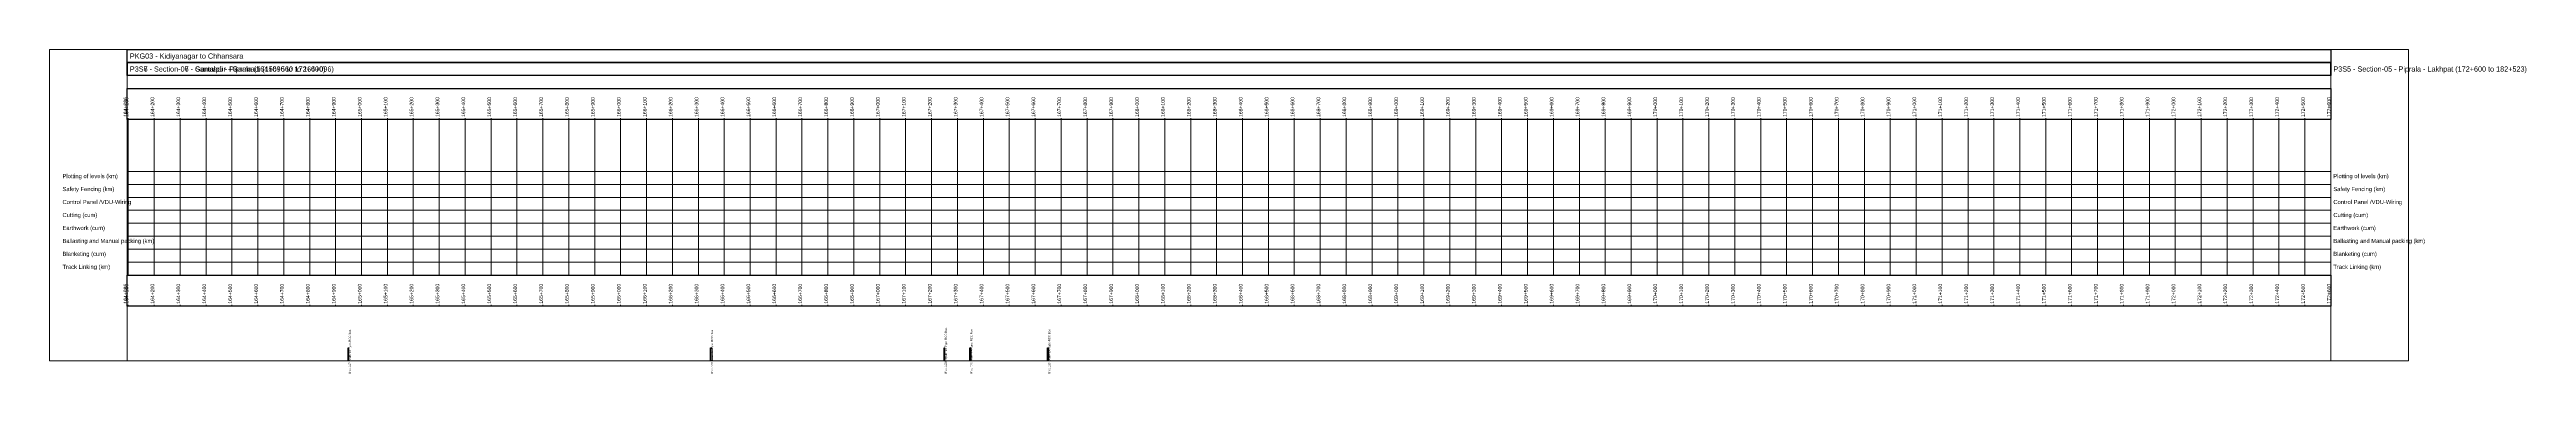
# Model space of a CAD drawing. Extents: x 163796 to 173355, y 3751 to 5000.
import ezdxf

# ---------------------------------------------------------------- set-up
doc = ezdxf.new("R2010")
doc.units = 0
doc.linetypes.add('Dashed', pattern=[0])
for name, color, linetype in [('Activity Lines', 7, 'Continuous'), ('Activity Names', 7, 'Continuous'), ('Block', 7, 'Continuous'), ('Chainage Text', 7, 'Continuous'), ('Entity', 7, 'Continuous'), ('Markers-One', 7, 'Continuous'), ('Outer Box', 7, 'Continuous'), ('Package', 7, 'Continuous'), ('Section', 7, 'Continuous'), ('Vertical Chainage Lines', 7, 'Continuous')]:
    doc.layers.add(name, color=color, linetype=linetype)
doc.styles.add('True type font', font='Arial.ttf')

msp = doc.modelspace()

# ---------------------------------------------------------------- linework, layer by layer
at = {"layer": 'Activity Lines', "color": 230, "linetype": 'Dashed', "lineweight": 15, "true_color": 0xff0080}
msp.add_polyline3d([(164096, 4530, 0), (172600, 4530, 0)], dxfattribs=at)
at = {"layer": 'Activity Lines', "color": 34, "linetype": 'Dashed', "lineweight": 15, "true_color": 0x008000}
msp.add_polyline3d([(164096, 4480, 0), (172600, 4480, 0)], dxfattribs=at)
at = {"layer": 'Activity Lines', "color": 62, "linetype": 'Dashed', "lineweight": 15, "true_color": 0x8080c0}
msp.add_polyline3d([(164096, 4430, 0), (172600, 4430, 0)], dxfattribs=at)
at = {"layer": 'Activity Lines', "color": 2, "linetype": 'Dashed', "lineweight": 15, "true_color": 0xfffb00}
msp.add_polyline3d([(164096, 4380, 0), (172600, 4380, 0)], dxfattribs=at)
at = {"layer": 'Activity Lines', "color": 54, "linetype": 'Dashed', "lineweight": 15, "true_color": 0x3884a3}
msp.add_polyline3d([(164096, 4330, 0), (172600, 4330, 0)], dxfattribs=at)
at = {"layer": 'Activity Lines', "color": 145, "linetype": 'Dashed', "lineweight": 15, "true_color": 0xff2600}
msp.add_polyline3d([(164096, 4280, 0), (172600, 4280, 0)], dxfattribs=at)
at = {"layer": 'Activity Lines', "color": 171, "linetype": 'Dashed', "lineweight": 15, "true_color": 0xff40ff}
msp.add_polyline3d([(164096, 4230, 0), (172600, 4230, 0)], dxfattribs=at)
at = {"layer": 'Activity Lines', "color": 250, "linetype": 'Dashed', "lineweight": 15, "true_color": 0x000000}
msp.add_polyline3d([(164096, 4180, 0), (172600, 4180, 0)], dxfattribs=at)
at = {"layer": 'Block', "color": 9, "linetype": 'Dashed', "lineweight": 0}
for points in [[(164096, 5000, 0), (164096, 3800, 0)], [(172600, 5000, 0), (172600, 3800, 0)]]:
    msp.add_polyline3d(points, dxfattribs=at)
at = {"layer": 'Entity', "color": 9, "lineweight": 25}
for points in [[(164949, 3850, 0), (164950, 3850, 0), (164950, 3800, 0), (164949, 3800, 0)], [(166347, 3850, 0), (166352, 3850, 0), (166352, 3800, 0), (166347, 3800, 0)], [(167249, 3850, 0), (167250, 3850, 0), (167250, 3800, 0), (167249, 3800, 0)], [(167348, 3850, 0), (167351, 3850, 0), (167351, 3800, 0), (167348, 3800, 0)], [(167648, 3850, 0), (167651, 3850, 0), (167651, 3800, 0), (167648, 3800, 0)]]:
    msp.add_polyline3d(points, close=True, dxfattribs=at)
at = {"layer": 'Markers-One', "color": 41, "linetype": 'Dashed', "lineweight": 0, "true_color": 0xe0e0e0}
for points in [[(164096, 4730, 0), (164096, 4735, 0)], [(164100, 4730, 0), (164100, 4735, 0)], [(164200, 4730, 0), (164200, 4735, 0)], [(164300, 4730, 0), (164300, 4735, 0)], [(164400, 4730, 0), (164400, 4735, 0)], [(164500, 4730, 0), (164500, 4735, 0)], [(164600, 4730, 0), (164600, 4735, 0)], [(164700, 4730, 0), (164700, 4735, 0)], [(164800, 4730, 0), (164800, 4735, 0)], [(164900, 4730, 0), (164900, 4735, 0)], [(165000, 4730, 0), (165000, 4735, 0)], [(165100, 4730, 0), (165100, 4735, 0)], [(165200, 4730, 0), (165200, 4735, 0)], [(165300, 4730, 0), (165300, 4735, 0)], [(165400, 4730, 0), (165400, 4735, 0)], [(165500, 4730, 0), (165500, 4735, 0)], [(165600, 4730, 0), (165600, 4735, 0)], [(165700, 4730, 0), (165700, 4735, 0)], [(165800, 4730, 0), (165800, 4735, 0)], [(165900, 4730, 0), (165900, 4735, 0)], [(166000, 4730, 0), (166000, 4735, 0)], [(166100, 4730, 0), (166100, 4735, 0)], [(166200, 4730, 0), (166200, 4735, 0)], [(166300, 4730, 0), (166300, 4735, 0)], [(166400, 4730, 0), (166400, 4735, 0)], [(166500, 4730, 0), (166500, 4735, 0)], [(166600, 4730, 0), (166600, 4735, 0)], [(166700, 4730, 0), (166700, 4735, 0)], [(166800, 4730, 0), (166800, 4735, 0)], [(166900, 4730, 0), (166900, 4735, 0)], [(167000, 4730, 0), (167000, 4735, 0)], [(167100, 4730, 0), (167100, 4735, 0)], [(167200, 4730, 0), (167200, 4735, 0)], [(167300, 4730, 0), (167300, 4735, 0)], [(167400, 4730, 0), (167400, 4735, 0)], [(167500, 4730, 0), (167500, 4735, 0)], [(167600, 4730, 0), (167600, 4735, 0)], [(167700, 4730, 0), (167700, 4735, 0)], [(167800, 4730, 0), (167800, 4735, 0)], [(167900, 4730, 0), (167900, 4735, 0)], [(168000, 4730, 0), (168000, 4735, 0)], [(168100, 4730, 0), (168100, 4735, 0)], [(168200, 4730, 0), (168200, 4735, 0)], [(168300, 4730, 0), (168300, 4735, 0)], [(168400, 4730, 0), (168400, 4735, 0)], [(168500, 4730, 0), (168500, 4735, 0)], [(168600, 4730, 0), (168600, 4735, 0)], [(168700, 4730, 0), (168700, 4735, 0)], [(168800, 4730, 0), (168800, 4735, 0)], [(168900, 4730, 0), (168900, 4735, 0)], [(169000, 4730, 0), (169000, 4735, 0)], [(169100, 4730, 0), (169100, 4735, 0)], [(169200, 4730, 0), (169200, 4735, 0)], [(169300, 4730, 0), (169300, 4735, 0)], [(169400, 4730, 0), (169400, 4735, 0)], [(169500, 4730, 0), (169500, 4735, 0)], [(169600, 4730, 0), (169600, 4735, 0)], [(169700, 4730, 0), (169700, 4735, 0)], [(169800, 4730, 0), (169800, 4735, 0)], [(169900, 4730, 0), (169900, 4735, 0)], [(170000, 4730, 0), (170000, 4735, 0)], [(170100, 4730, 0), (170100, 4735, 0)], [(170200, 4730, 0), (170200, 4735, 0)], [(170300, 4730, 0), (170300, 4735, 0)], [(170400, 4730, 0), (170400, 4735, 0)], [(170500, 4730, 0), (170500, 4735, 0)], [(170600, 4730, 0), (170600, 4735, 0)], [(170700, 4730, 0), (170700, 4735, 0)], [(170800, 4730, 0), (170800, 4735, 0)], [(170900, 4730, 0), (170900, 4735, 0)], [(171000, 4730, 0), (171000, 4735, 0)], [(171100, 4730, 0), (171100, 4735, 0)], [(171200, 4730, 0), (171200, 4735, 0)], [(171300, 4730, 0), (171300, 4735, 0)], [(171400, 4730, 0), (171400, 4735, 0)], [(171500, 4730, 0), (171500, 4735, 0)], [(171600, 4730, 0), (171600, 4735, 0)], [(171700, 4730, 0), (171700, 4735, 0)], [(171800, 4730, 0), (171800, 4735, 0)], [(171900, 4730, 0), (171900, 4735, 0)], [(172000, 4730, 0), (172000, 4735, 0)], [(172100, 4730, 0), (172100, 4735, 0)], [(172200, 4730, 0), (172200, 4735, 0)], [(172300, 4730, 0), (172300, 4735, 0)], [(172400, 4730, 0), (172400, 4735, 0)], [(172500, 4730, 0), (172500, 4735, 0)], [(172600, 4730, 0), (172600, 4735, 0)], [(172600, 4730, 0), (172600, 4735, 0)], [(164096, 4010, 0), (164096, 4015, 0)], [(164100, 4010, 0), (164100, 4015, 0)], [(164200, 4010, 0), (164200, 4015, 0)], [(164300, 4010, 0), (164300, 4015, 0)], [(164400, 4010, 0), (164400, 4015, 0)], [(164500, 4010, 0), (164500, 4015, 0)], [(164600, 4010, 0), (164600, 4015, 0)], [(164700, 4010, 0), (164700, 4015, 0)], [(164800, 4010, 0), (164800, 4015, 0)], [(164900, 4010, 0), (164900, 4015, 0)], [(165000, 4010, 0), (165000, 4015, 0)], [(165100, 4010, 0), (165100, 4015, 0)], [(165200, 4010, 0), (165200, 4015, 0)], [(165300, 4010, 0), (165300, 4015, 0)], [(165400, 4010, 0), (165400, 4015, 0)], [(165500, 4010, 0), (165500, 4015, 0)], [(165600, 4010, 0), (165600, 4015, 0)], [(165700, 4010, 0), (165700, 4015, 0)], [(165800, 4010, 0), (165800, 4015, 0)], [(165900, 4010, 0), (165900, 4015, 0)], [(166000, 4010, 0), (166000, 4015, 0)], [(166100, 4010, 0), (166100, 4015, 0)], [(166200, 4010, 0), (166200, 4015, 0)], [(166300, 4010, 0), (166300, 4015, 0)], [(166400, 4010, 0), (166400, 4015, 0)], [(166500, 4010, 0), (166500, 4015, 0)], [(166600, 4010, 0), (166600, 4015, 0)], [(166700, 4010, 0), (166700, 4015, 0)], [(166800, 4010, 0), (166800, 4015, 0)], [(166900, 4010, 0), (166900, 4015, 0)], [(167000, 4010, 0), (167000, 4015, 0)], [(167100, 4010, 0), (167100, 4015, 0)], [(167200, 4010, 0), (167200, 4015, 0)], [(167300, 4010, 0), (167300, 4015, 0)], [(167400, 4010, 0), (167400, 4015, 0)], [(167500, 4010, 0), (167500, 4015, 0)], [(167600, 4010, 0), (167600, 4015, 0)], [(167700, 4010, 0), (167700, 4015, 0)], [(167800, 4010, 0), (167800, 4015, 0)], [(167900, 4010, 0), (167900, 4015, 0)], [(168000, 4010, 0), (168000, 4015, 0)], [(168100, 4010, 0), (168100, 4015, 0)], [(168200, 4010, 0), (168200, 4015, 0)], [(168300, 4010, 0), (168300, 4015, 0)], [(168400, 4010, 0), (168400, 4015, 0)], [(168500, 4010, 0), (168500, 4015, 0)], [(168600, 4010, 0), (168600, 4015, 0)], [(168700, 4010, 0), (168700, 4015, 0)], [(168800, 4010, 0), (168800, 4015, 0)], [(168900, 4010, 0), (168900, 4015, 0)], [(169000, 4010, 0), (169000, 4015, 0)], [(169100, 4010, 0), (169100, 4015, 0)], [(169200, 4010, 0), (169200, 4015, 0)], [(169300, 4010, 0), (169300, 4015, 0)], [(169400, 4010, 0), (169400, 4015, 0)], [(169500, 4010, 0), (169500, 4015, 0)], [(169600, 4010, 0), (169600, 4015, 0)], [(169700, 4010, 0), (169700, 4015, 0)], [(169800, 4010, 0), (169800, 4015, 0)], [(169900, 4010, 0), (169900, 4015, 0)], [(170000, 4010, 0), (170000, 4015, 0)], [(170100, 4010, 0), (170100, 4015, 0)], [(170200, 4010, 0), (170200, 4015, 0)], [(170300, 4010, 0), (170300, 4015, 0)], [(170400, 4010, 0), (170400, 4015, 0)], [(170500, 4010, 0), (170500, 4015, 0)], [(170600, 4010, 0), (170600, 4015, 0)], [(170700, 4010, 0), (170700, 4015, 0)], [(170800, 4010, 0), (170800, 4015, 0)], [(170900, 4010, 0), (170900, 4015, 0)], [(171000, 4010, 0), (171000, 4015, 0)], [(171100, 4010, 0), (171100, 4015, 0)], [(171200, 4010, 0), (171200, 4015, 0)], [(171300, 4010, 0), (171300, 4015, 0)], [(171400, 4010, 0), (171400, 4015, 0)], [(171500, 4010, 0), (171500, 4015, 0)], [(171600, 4010, 0), (171600, 4015, 0)], [(171700, 4010, 0), (171700, 4015, 0)], [(171800, 4010, 0), (171800, 4015, 0)], [(171900, 4010, 0), (171900, 4015, 0)], [(172000, 4010, 0), (172000, 4015, 0)], [(172100, 4010, 0), (172100, 4015, 0)], [(172200, 4010, 0), (172200, 4015, 0)], [(172300, 4010, 0), (172300, 4015, 0)], [(172400, 4010, 0), (172400, 4015, 0)], [(172500, 4010, 0), (172500, 4015, 0)], [(172600, 4010, 0), (172600, 4015, 0)], [(172600, 4010, 0), (172600, 4015, 0)]]:
    msp.add_polyline3d(points, dxfattribs=at)
at = {"layer": 'Outer Box', "color": 9, "lineweight": 5}
msp.add_polyline3d([(163796, 5000, 0), (172900, 5000, 0), (172900, 3800, 0), (163796, 3800, 0)], close=True, dxfattribs=at)
at = {"layer": 'Package', "color": 9, "lineweight": 25}
for points in [[(164096, 5000, 0), (172600, 5000, 0), (172600, 4950, 0), (164096, 4950, 0)], [(164096, 4850, 0), (172600, 4850, 0), (172600, 4730, 0), (164096, 4730, 0)], [(164096, 4130, 0), (172600, 4130, 0), (172600, 4010, 0), (164096, 4010, 0)]]:
    msp.add_polyline3d(points, close=True, dxfattribs=at)
at = {"layer": 'Section', "color": 9, "lineweight": 25}
for points in [[(164096, 4950, 0), (164096, 4950, 0), (164096, 4900, 0), (164096, 4900, 0)], [(164096, 4950, 0), (172600, 4950, 0), (172600, 4900, 0), (164096, 4900, 0)], [(172600, 4950, 0), (172600, 4950, 0), (172600, 4900, 0), (172600, 4900, 0)]]:
    msp.add_polyline3d(points, close=True, dxfattribs=at)
at = {"layer": 'Vertical Chainage Lines', "color": 41, "linetype": 'Dashed', "lineweight": 0, "true_color": 0xe0e0e0}
for points in [[(164100, 4730, 0), (164100, 4130, 0)], [(164200, 4730, 0), (164200, 4130, 0)], [(164300, 4730, 0), (164300, 4130, 0)], [(164400, 4730, 0), (164400, 4130, 0)], [(164500, 4730, 0), (164500, 4130, 0)], [(164600, 4730, 0), (164600, 4130, 0)], [(164700, 4730, 0), (164700, 4130, 0)], [(164800, 4730, 0), (164800, 4130, 0)], [(164900, 4730, 0), (164900, 4130, 0)], [(165000, 4730, 0), (165000, 4130, 0)], [(165100, 4730, 0), (165100, 4130, 0)], [(165200, 4730, 0), (165200, 4130, 0)], [(165300, 4730, 0), (165300, 4130, 0)], [(165400, 4730, 0), (165400, 4130, 0)], [(165500, 4730, 0), (165500, 4130, 0)], [(165600, 4730, 0), (165600, 4130, 0)], [(165700, 4730, 0), (165700, 4130, 0)], [(165800, 4730, 0), (165800, 4130, 0)], [(165900, 4730, 0), (165900, 4130, 0)], [(166000, 4730, 0), (166000, 4130, 0)], [(166100, 4730, 0), (166100, 4130, 0)], [(166200, 4730, 0), (166200, 4130, 0)], [(166300, 4730, 0), (166300, 4130, 0)], [(166400, 4730, 0), (166400, 4130, 0)], [(166500, 4730, 0), (166500, 4130, 0)], [(166600, 4730, 0), (166600, 4130, 0)], [(166700, 4730, 0), (166700, 4130, 0)], [(166800, 4730, 0), (166800, 4130, 0)], [(166900, 4730, 0), (166900, 4130, 0)], [(167000, 4730, 0), (167000, 4130, 0)], [(167100, 4730, 0), (167100, 4130, 0)], [(167200, 4730, 0), (167200, 4130, 0)], [(167300, 4730, 0), (167300, 4130, 0)], [(167400, 4730, 0), (167400, 4130, 0)], [(167500, 4730, 0), (167500, 4130, 0)], [(167600, 4730, 0), (167600, 4130, 0)], [(167700, 4730, 0), (167700, 4130, 0)], [(167800, 4730, 0), (167800, 4130, 0)], [(167900, 4730, 0), (167900, 4130, 0)], [(168000, 4730, 0), (168000, 4130, 0)], [(168100, 4730, 0), (168100, 4130, 0)], [(168200, 4730, 0), (168200, 4130, 0)], [(168300, 4730, 0), (168300, 4130, 0)], [(168400, 4730, 0), (168400, 4130, 0)], [(168500, 4730, 0), (168500, 4130, 0)], [(168600, 4730, 0), (168600, 4130, 0)], [(168700, 4730, 0), (168700, 4130, 0)], [(168800, 4730, 0), (168800, 4130, 0)], [(168900, 4730, 0), (168900, 4130, 0)], [(169000, 4730, 0), (169000, 4130, 0)], [(169100, 4730, 0), (169100, 4130, 0)], [(169200, 4730, 0), (169200, 4130, 0)], [(169300, 4730, 0), (169300, 4130, 0)], [(169400, 4730, 0), (169400, 4130, 0)], [(169500, 4730, 0), (169500, 4130, 0)], [(169600, 4730, 0), (169600, 4130, 0)], [(169700, 4730, 0), (169700, 4130, 0)], [(169800, 4730, 0), (169800, 4130, 0)], [(169900, 4730, 0), (169900, 4130, 0)], [(170000, 4730, 0), (170000, 4130, 0)], [(170100, 4730, 0), (170100, 4130, 0)], [(170200, 4730, 0), (170200, 4130, 0)], [(170300, 4730, 0), (170300, 4130, 0)], [(170400, 4730, 0), (170400, 4130, 0)], [(170500, 4730, 0), (170500, 4130, 0)], [(170600, 4730, 0), (170600, 4130, 0)], [(170700, 4730, 0), (170700, 4130, 0)], [(170800, 4730, 0), (170800, 4130, 0)], [(170900, 4730, 0), (170900, 4130, 0)], [(171000, 4730, 0), (171000, 4130, 0)], [(171100, 4730, 0), (171100, 4130, 0)], [(171200, 4730, 0), (171200, 4130, 0)], [(171300, 4730, 0), (171300, 4130, 0)], [(171400, 4730, 0), (171400, 4130, 0)], [(171500, 4730, 0), (171500, 4130, 0)], [(171600, 4730, 0), (171600, 4130, 0)], [(171700, 4730, 0), (171700, 4130, 0)], [(171800, 4730, 0), (171800, 4130, 0)], [(171900, 4730, 0), (171900, 4130, 0)], [(172000, 4730, 0), (172000, 4130, 0)], [(172100, 4730, 0), (172100, 4130, 0)], [(172200, 4730, 0), (172200, 4130, 0)], [(172300, 4730, 0), (172300, 4130, 0)], [(172400, 4730, 0), (172400, 4130, 0)], [(172500, 4730, 0), (172500, 4130, 0)], [(172600, 4730, 0), (172600, 4130, 0)]]:
    msp.add_polyline3d(points, dxfattribs=at)

# ---------------------------------------------------------------- texts
at = {"layer": 'Activity Names', "color": 230, "lineweight": 15, "true_color": 0xff0080, "style": 'True type font'}
for p in [(163846, 4504), (172610, 4504)]:
    msp.add_text('Plotting of levels (km)', height=16, dxfattribs=at).set_placement(p)
at = {"layer": 'Activity Names', "color": 34, "lineweight": 15, "true_color": 0x008000, "style": 'True type font'}
for p in [(163846, 4454), (172610, 4454)]:
    msp.add_text('Safety Fencing (km)', height=16, dxfattribs=at).set_placement(p)
at = {"layer": 'Activity Names', "color": 62, "lineweight": 15, "true_color": 0x8080c0, "style": 'True type font'}
for p in [(163846, 4404), (172610, 4404)]:
    msp.add_text('Control Panel /VDU-Wiring', height=16, dxfattribs=at).set_placement(p)
at = {"layer": 'Activity Names', "color": 2, "lineweight": 15, "true_color": 0xfffb00, "style": 'True type font'}
for p in [(163846, 4354), (172610, 4354)]:
    msp.add_text('Cutting (cum)', height=16, dxfattribs=at).set_placement(p)
at = {"layer": 'Activity Names', "color": 54, "lineweight": 15, "true_color": 0x3884a3, "style": 'True type font'}
for p in [(163846, 4304), (172610, 4304)]:
    msp.add_text('Earthwork (cum)', height=16, dxfattribs=at).set_placement(p)
at = {"layer": 'Activity Names', "color": 145, "lineweight": 15, "true_color": 0xff2600, "style": 'True type font'}
for p in [(163846, 4254), (172610, 4254)]:
    msp.add_text('Ballasting and Manual packing (km)', height=16, dxfattribs=at).set_placement(p)
at = {"layer": 'Activity Names', "color": 171, "lineweight": 15, "true_color": 0xff40ff, "style": 'True type font'}
for p in [(163846, 4204), (172610, 4204)]:
    msp.add_text('Blanketing (cum)', height=16, dxfattribs=at).set_placement(p)
at = {"layer": 'Activity Names', "color": 250, "lineweight": 15, "true_color": 0x000000, "style": 'True type font'}
for p in [(163846, 4154), (172610, 4154)]:
    msp.add_text('Track Linking (km)', height=16, dxfattribs=at).set_placement(p)
at = {"layer": 'Chainage Text', "color": 9, "lineweight": 15, "style": 'True type font'}
for s, p in [('164+096', (164096, 4740)), ('164+100', (164100, 4740)), ('164+200', (164200, 4740)), ('164+300', (164300, 4740)), ('164+400', (164400, 4740)), ('164+500', (164500, 4740)), ('164+600', (164600, 4740)), ('164+700', (164700, 4740)), ('164+800', (164800, 4740)), ('164+900', (164900, 4740)), ('165+000', (165000, 4740)), ('165+100', (165100, 4740)), ('165+200', (165200, 4740)), ('165+300', (165300, 4740)), ('165+400', (165400, 4740)), ('165+500', (165500, 4740)), ('165+600', (165600, 4740)), ('165+700', (165700, 4740)), ('165+800', (165800, 4740)), ('165+900', (165900, 4740)), ('166+000', (166000, 4740)), ('166+100', (166100, 4740)), ('166+200', (166200, 4740)), ('166+300', (166300, 4740)), ('166+400', (166400, 4740)), ('166+500', (166500, 4740)), ('166+600', (166600, 4740)), ('166+700', (166700, 4740)), ('166+800', (166800, 4740)), ('166+900', (166900, 4740)), ('167+000', (167000, 4740)), ('167+100', (167100, 4740)), ('167+200', (167200, 4740)), ('167+300', (167300, 4740)), ('167+400', (167400, 4740)), ('167+500', (167500, 4740)), ('167+600', (167600, 4740)), ('167+700', (167700, 4740)), ('167+800', (167800, 4740)), ('167+900', (167900, 4740)), ('168+000', (168000, 4740)), ('168+100', (168100, 4740)), ('168+200', (168200, 4740)), ('168+300', (168300, 4740)), ('168+400', (168400, 4740)), ('168+500', (168500, 4740)), ('168+600', (168600, 4740)), ('168+700', (168700, 4740)), ('168+800', (168800, 4740)), ('168+900', (168900, 4740)), ('169+000', (169000, 4740)), ('169+100', (169100, 4740)), ('169+200', (169200, 4740)), ('169+300', (169300, 4740)), ('169+400', (169400, 4740)), ('169+500', (169500, 4740)), ('169+600', (169600, 4740)), ('169+700', (169700, 4740)), ('169+800', (169800, 4740)), ('169+900', (169900, 4740)), ('170+000', (170000, 4740)), ('170+100', (170100, 4740)), ('170+200', (170200, 4740)), ('170+300', (170300, 4740)), ('170+400', (170400, 4740)), ('170+500', (170500, 4740)), ('170+600', (170600, 4740)), ('170+700', (170700, 4740)), ('170+800', (170800, 4740)), ('170+900', (170900, 4740)), ('171+000', (171000, 4740)), ('171+100', (171100, 4740)), ('171+200', (171200, 4740)), ('171+300', (171300, 4740)), ('171+400', (171400, 4740)), ('171+500', (171500, 4740)), ('171+600', (171600, 4740)), ('171+700', (171700, 4740)), ('171+800', (171800, 4740)), ('171+900', (171900, 4740)), ('172+000', (172000, 4740)), ('172+100', (172100, 4740)), ('172+200', (172200, 4740)), ('172+300', (172300, 4740)), ('172+400', (172400, 4740)), ('172+500', (172500, 4740)), ('172+600', (172600, 4740)), ('172+600', (172600, 4740)), ('164+096', (164096, 4020)), ('164+100', (164100, 4020)), ('164+200', (164200, 4020)), ('164+300', (164300, 4020)), ('164+400', (164400, 4020)), ('164+500', (164500, 4020)), ('164+600', (164600, 4020)), ('164+700', (164700, 4020)), ('164+800', (164800, 4020)), ('164+900', (164900, 4020)), ('165+000', (165000, 4020)), ('165+100', (165100, 4020)), ('165+200', (165200, 4020)), ('165+300', (165300, 4020)), ('165+400', (165400, 4020)), ('165+500', (165500, 4020)), ('165+600', (165600, 4020)), ('165+700', (165700, 4020)), ('165+800', (165800, 4020)), ('165+900', (165900, 4020)), ('166+000', (166000, 4020)), ('166+100', (166100, 4020)), ('166+200', (166200, 4020)), ('166+300', (166300, 4020)), ('166+400', (166400, 4020)), ('166+500', (166500, 4020)), ('166+600', (166600, 4020)), ('166+700', (166700, 4020)), ('166+800', (166800, 4020)), ('166+900', (166900, 4020)), ('167+000', (167000, 4020)), ('167+100', (167100, 4020)), ('167+200', (167200, 4020)), ('167+300', (167300, 4020)), ('167+400', (167400, 4020)), ('167+500', (167500, 4020)), ('167+600', (167600, 4020)), ('167+700', (167700, 4020)), ('167+800', (167800, 4020)), ('167+900', (167900, 4020)), ('168+000', (168000, 4020)), ('168+100', (168100, 4020)), ('168+200', (168200, 4020)), ('168+300', (168300, 4020)), ('168+400', (168400, 4020)), ('168+500', (168500, 4020)), ('168+600', (168600, 4020)), ('168+700', (168700, 4020)), ('168+800', (168800, 4020)), ('168+900', (168900, 4020)), ('169+000', (169000, 4020)), ('169+100', (169100, 4020)), ('169+200', (169200, 4020)), ('169+300', (169300, 4020)), ('169+400', (169400, 4020)), ('169+500', (169500, 4020)), ('169+600', (169600, 4020)), ('169+700', (169700, 4020)), ('169+800', (169800, 4020)), ('169+900', (169900, 4020)), ('170+000', (170000, 4020)), ('170+100', (170100, 4020)), ('170+200', (170200, 4020)), ('170+300', (170300, 4020)), ('170+400', (170400, 4020)), ('170+500', (170500, 4020)), ('170+600', (170600, 4020)), ('170+700', (170700, 4020)), ('170+800', (170800, 4020)), ('170+900', (170900, 4020)), ('171+000', (171000, 4020)), ('171+100', (171100, 4020)), ('171+200', (171200, 4020)), ('171+300', (171300, 4020)), ('171+400', (171400, 4020)), ('171+500', (171500, 4020)), ('171+600', (171600, 4020)), ('171+700', (171700, 4020)), ('171+800', (171800, 4020)), ('171+900', (171900, 4020)), ('172+000', (172000, 4020)), ('172+100', (172100, 4020)), ('172+200', (172200, 4020)), ('172+300', (172300, 4020)), ('172+400', (172400, 4020)), ('172+500', (172500, 4020)), ('172+600', (172600, 4020)), ('172+600', (172600, 4020))]:
    msp.add_text(s, height=14, rotation=90, dxfattribs=at).set_placement(p)
at = {"layer": 'Entity', "color": 9, "lineweight": 15, "style": 'True type font'}
for s, p in [('BNo.127 Span- 1x Type-RCC Box', (164959, 3750)), ('BNo.128 Span- 1x Type-RCC Box', (166357, 3750)), ('BNo.128A Span- 1x Type-RCC Box', (167259, 3750)), ('BNo.129 Span- 1X Type-RCC Box', (167358, 3750)), ('BNo.130 Span- 1X Type-RCC Box', (167658, 3750))]:
    msp.add_text(s, height=8, rotation=90, dxfattribs=at).set_placement(p)
at = {"layer": 'Package', "color": 8, "lineweight": 15, "style": 'True type font'}
msp.add_text('PKG03 - Kidiyanagar to Chhansara', height=20, dxfattribs=at).set_placement((164106, 4965))
at = {"layer": 'Section', "color": 8, "lineweight": 15, "style": 'True type font'}
for s, p in [('P3S7 - Section-07 - Santalpur - Garmadi (156+560 to 164+096)', (164106, 4915)), ('P3S6 - Section-06 - Garmadi - Piprala (164+096 to 172+600)', (164106, 4915)), ('P3S5 - Section-05 - Piprala - Lakhpat (172+600 to 182+523)', (172610, 4915))]:
    msp.add_text(s, height=20, dxfattribs=at).set_placement(p)

doc.saveas('drawing.dxf')
